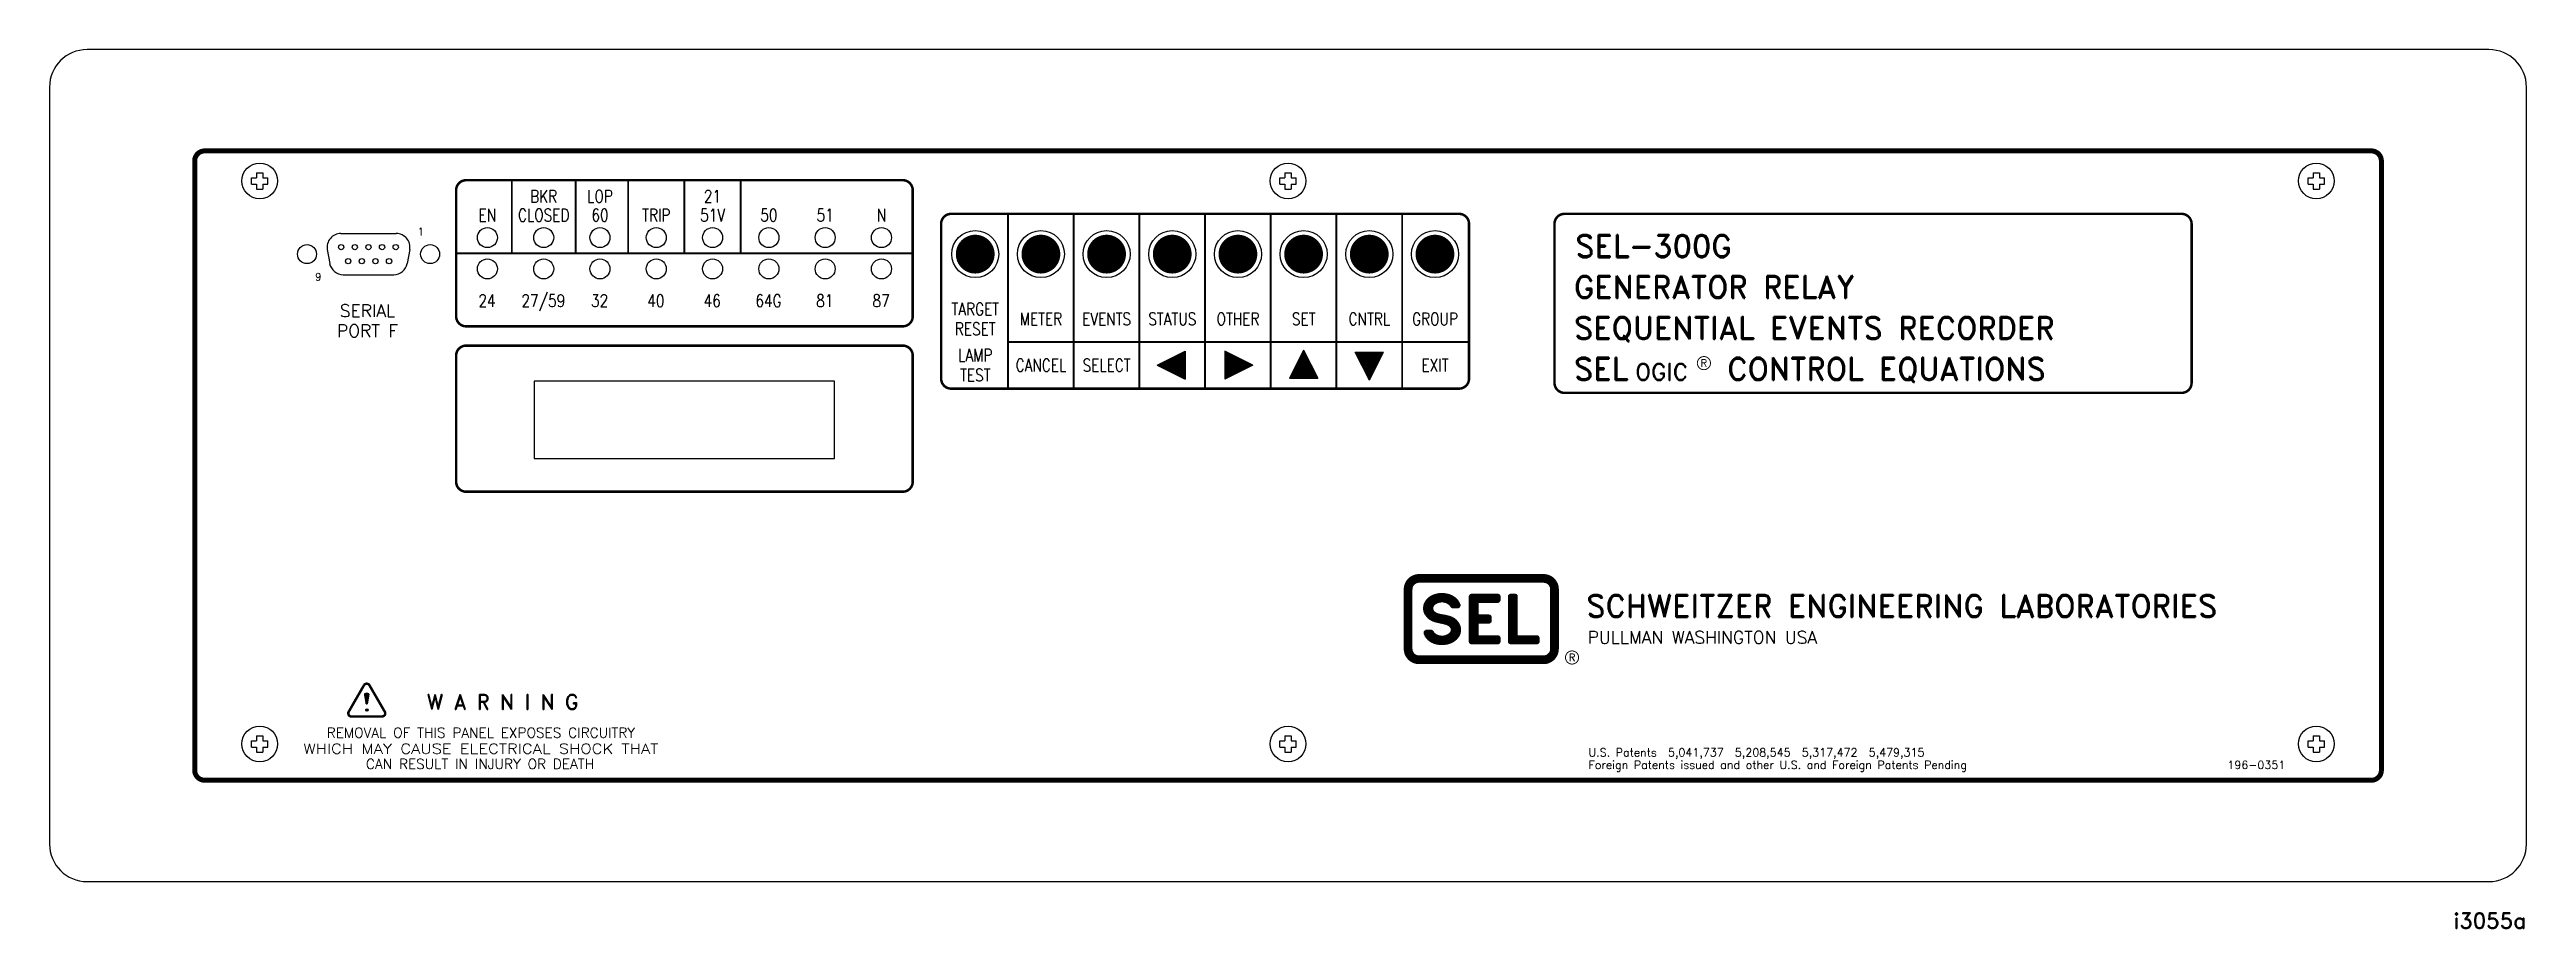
# Model space of a CAD drawing. Extents: x 1.8 to 21.6, y 5.1 to 12.1.
import ezdxf
from ezdxf.enums import TextEntityAlignment as Align

# ---------------------------------------------------------------- set-up
doc = ezdxf.new("R2010")
doc.units = 0
doc.header["$MEASUREMENT"] = 0
doc.layers.get('0').update_dxf_attribs({"linetype": 'CONTINUOUS'})
doc.layers.add('DWG', color=7, linetype='CONTINUOUS')
doc.styles.add('ROMAND', font='ROMAND', dxfattribs={"width": 0.875})
doc.styles.add('ROMANS', font='ROMANS')

msp = doc.modelspace()

# ---------------------------------------------------------------- texts
at = {"style": 'ROMAND', "width": 0.8}
for s, p in [('BKR', (5.742, 10.902)), ('LOP', (6.192, 10.902)), ('21', (7.091, 10.902)), ('EN', (5.292, 10.752)), ('CLOSED', (5.742, 10.752)), ('60', (6.192, 10.752)), ('TRIP', (6.642, 10.752)), ('51V', (7.092, 10.752)), ('50', (7.542, 10.752)), ('51', (7.992, 10.752)), ('N', (8.442, 10.752)), ('24', (5.289, 10.068)), ('27/59', (5.739, 10.068)), ('32', (6.189, 10.068)), ('40', (6.639, 10.068)), ('46', (7.089, 10.068)), ('64G', (7.539, 10.068)), ('81', (7.989, 10.068)), ('87', (8.439, 10.068)), ('TARGET', (9.192, 10.001)), ('RESET', (9.192, 9.843)), ('METER', (9.717, 9.922)), ('EVENTS', (10.242, 9.922)), ('LAMP', (9.192, 9.632)), ('TEST', (9.192, 9.474)), ('CANCEL', (9.717, 9.552)), ('SELECT', (10.242, 9.552))]:
    msp.add_text(s, height=0.1, dxfattribs=at).set_placement(p, align=Align.CENTER)
at = {"linetype": 'CONTINUOUS'}
for s, height, style, p in [('1', 0.06, 'ROMANS', (4.76, 10.64)), ('9', 0.06, 'ROMANS', (3.94, 10.279)), ('PORT F', 0.1, 'ROMAND', (4.334, 9.827)), ('SERIAL', 0.1, 'ROMAND', (4.333, 9.988)), ('REMOVAL OF THIS PANEL EXPOSES CIRCUITRY', 0.08, 'ROMAND', (5.24, 6.625)), ('CAN RESULT IN INJURY OR DEATH', 0.08, 'ROMAND', (5.233, 6.375))]:
    msp.add_text(s, height=height, dxfattribs=dict(at, style=style)).set_placement(p, align=Align.CENTER)
for s, height, style, p in [('SEL-300G', 0.18, 'ROMAND', (13.988, 10.464)), ('GENERATOR RELAY', 0.18, 'ROMAND', (13.978, 10.137)), ('SEQUENTIAL EVENTS RECORDER', 0.18, 'ROMAND', (13.978, 9.81)), ('SEL', 0.18, 'ROMAND', (13.978, 9.483)), ('OGIC', 0.135, 'ROMAND', (14.467, 9.481)), ('CONTROL EQUATIONS', 0.18, 'ROMAND', (15.204, 9.483)), ('SCHWEITZER ENGINEERING LABORATORIES', 0.18, 'ROMAND', (14.076, 7.588)), ('PULLMAN WASHINGTON USA', 0.1, 'ROMAND', (14.087, 7.377)), ('W A R N I N G', 0.12, 'ROMAND', (4.807, 6.851)), ('196-0351', 0.065, 'ROMANS', (19.201, 6.375))]:
    msp.add_text(s, height=height, dxfattribs=dict(at, style=style)).set_placement(p)
at = {"linetype": 'CONTINUOUS', "style": 'ROMAND', "width": 0.8}
for s, p in [('STATUS', (10.767, 9.922)), ('OTHER', (11.292, 9.922)), ('SET', (11.817, 9.922)), ('CNTRL', (12.342, 9.922)), ('GROUP', (12.867, 9.922)), ('EXIT', (12.867, 9.552))]:
    msp.add_text(s, height=0.1, dxfattribs=at).set_placement(p, align=Align.CENTER)
at = {"style": 'ROMANS'}
for p in [(15.017, 9.619), (13.963, 7.266)]:
    msp.add_text('R', height=0.0575, dxfattribs=at).set_placement(p, align=Align.MIDDLE)
at = {"linetype": 'CONTINUOUS', "style": 'ROMAND', "width": 1.020714}
msp.add_text('WHICH MAY CAUSE ELECTRICAL SHOCK THAT', height=0.08, rotation=360, dxfattribs=at).set_placement((3.821, 6.497), (6.659, 6.497), align=Align.FIT)
at = {"style": 'ROMANS'}
for s, p in [('U.S. Patents  5,041,737  5,208,545  5,317,472  5,479,315', (14.094, 6.475)), ('Foreign Patents issued and other U.S. and Foreign Patents Pending', (14.094, 6.375))]:
    msp.add_text(s, height=0.065, dxfattribs=at).set_placement(p)
at = {"layer": 'DWG', "style": 'ROMAND'}
msp.add_text('i3055a', height=0.125, dxfattribs=at).set_placement((21.592, 5.1), align=Align.RIGHT)

# ---------------------------------------------------------------- linework, layer by layer
for p, q in [((21.292, 12.125), (2.092, 12.125)), ((1.792, 11.825), (1.792, 5.775)), ((21.592, 5.775), (21.592, 11.825)), ((2.092, 5.475), (21.292, 5.475))]:
    msp.add_line(p, q)
at = {"linetype": 'CONTINUOUS'}
for p, q in [((3.407, 11.05), (3.407, 11.1)), ((3.407, 11.1), (3.447, 11.1)), ((3.447, 11.14), (3.447, 11.1)), ((3.447, 11.14), (3.497, 11.14)), ((3.497, 11.14), (3.497, 11.1)), ((3.497, 11.1), (3.537, 11.1)), ((3.537, 11.05), (3.537, 11.1)), ((11.627, 11.05), (11.627, 11.1)), ((11.627, 11.1), (11.667, 11.1)), ((11.667, 11.14), (11.667, 11.1)), ((11.667, 11.14), (11.717, 11.14)), ((11.717, 11.14), (11.717, 11.1)), ((11.717, 11.1), (11.757, 11.1)), ((11.757, 11.05), (11.757, 11.1)), ((19.847, 11.05), (19.847, 11.1)), ((19.847, 11.1), (19.887, 11.1)), ((19.887, 11.14), (19.887, 11.1)), ((19.887, 11.14), (19.937, 11.14)), ((19.937, 11.14), (19.937, 11.1)), ((19.937, 11.1), (19.977, 11.1)), ((19.977, 11.05), (19.977, 11.1)), ((3.407, 11.05), (3.447, 11.05)), ((3.447, 11.05), (3.447, 11.01)), ((3.447, 11.01), (3.497, 11.01)), ((3.497, 11.05), (3.497, 11.01)), ((3.497, 11.05), (3.537, 11.05)), ((11.627, 11.05), (11.667, 11.05)), ((11.667, 11.05), (11.667, 11.01)), ((11.667, 11.01), (11.717, 11.01)), ((11.717, 11.05), (11.717, 11.01)), ((11.717, 11.05), (11.757, 11.05)), ((19.847, 11.05), (19.887, 11.05)), ((19.887, 11.05), (19.887, 11.01)), ((19.887, 11.01), (19.937, 11.01)), ((19.937, 11.05), (19.937, 11.01)), ((19.937, 11.05), (19.977, 11.05)), ((10.646, 9.602), (10.871, 9.715)), ((10.871, 9.715), (10.871, 9.49)), ((11.412, 9.602), (11.187, 9.715)), ((11.187, 9.715), (11.187, 9.49)), ((11.817, 9.723), (11.704, 9.498)), ((11.817, 9.723), (11.929, 9.498)), ((12.342, 9.482), (12.229, 9.707)), ((12.229, 9.707), (12.454, 9.707)), ((12.342, 9.482), (12.454, 9.707)), ((10.646, 9.602), (10.871, 9.49)), ((11.412, 9.602), (11.187, 9.49)), ((11.704, 9.498), (11.929, 9.498)), ((12.8, 7.598), (12.8, 7.723)), ((12.801, 7.596), (12.801, 7.724)), ((12.802, 7.595), (12.802, 7.726)), ((12.803, 7.593), (12.803, 7.727)), ((12.804, 7.592), (12.804, 7.729)), ((12.806, 7.59), (12.806, 7.73)), ((12.807, 7.589), (12.807, 7.731)), ((12.808, 7.588), (12.808, 7.733)), ((12.809, 7.586), (12.809, 7.734)), ((12.81, 7.585), (12.81, 7.735)), ((12.812, 7.584), (12.812, 7.736)), ((12.813, 7.583), (12.813, 7.738)), ((12.814, 7.582), (12.814, 7.739)), ((12.815, 7.58), (12.815, 7.74)), ((12.816, 7.579), (12.816, 7.741)), ((12.818, 7.578), (12.818, 7.742)), ((12.819, 7.577), (12.819, 7.743)), ((12.82, 7.576), (12.82, 7.744)), ((12.821, 7.575), (12.821, 7.745)), ((12.822, 7.574), (12.822, 7.746)), ((12.824, 7.573), (12.824, 7.747)), ((12.825, 7.572), (12.825, 7.748)), ((12.826, 7.571), (12.826, 7.749)), ((12.827, 7.571), (12.827, 7.75)), ((12.828, 7.57), (12.828, 7.751)), ((12.83, 7.569), (12.83, 7.751)), ((12.831, 7.568), (12.831, 7.752)), ((12.832, 7.567), (12.832, 7.753)), ((12.833, 7.567), (12.833, 7.754)), ((12.834, 7.566), (12.834, 7.755)), ((12.836, 7.565), (12.836, 7.755)), ((12.837, 7.564), (12.837, 7.756)), ((12.838, 7.564), (12.838, 7.757)), ((12.839, 7.563), (12.839, 7.758)), ((12.84, 7.562), (12.84, 7.758)), ((12.842, 7.562), (12.842, 7.759)), ((12.843, 7.561), (12.843, 7.76)), ((12.844, 7.56), (12.844, 7.76)), ((12.845, 7.56), (12.845, 7.761)), ((12.846, 7.559), (12.846, 7.762)), ((12.848, 7.559), (12.848, 7.762)), ((12.849, 7.558), (12.849, 7.763)), ((12.85, 7.667), (12.85, 7.763)), ((12.851, 7.671), (12.851, 7.764)), ((12.852, 7.674), (12.852, 7.765)), ((12.854, 7.676), (12.854, 7.765)), ((12.855, 7.678), (12.855, 7.766)), ((12.856, 7.68), (12.856, 7.766)), ((12.857, 7.681), (12.857, 7.767)), ((12.858, 7.683), (12.858, 7.767)), ((12.86, 7.684), (12.86, 7.768)), ((12.861, 7.685), (12.861, 7.768)), ((12.862, 7.687), (12.862, 7.769)), ((12.863, 7.688), (12.863, 7.769)), ((12.865, 7.689), (12.865, 7.77)), ((12.866, 7.69), (12.866, 7.77)), ((12.867, 7.691), (12.867, 7.77)), ((12.868, 7.692), (12.868, 7.771)), ((12.869, 7.693), (12.869, 7.771)), ((12.871, 7.693), (12.871, 7.772)), ((12.872, 7.694), (12.872, 7.772)), ((12.873, 7.695), (12.873, 7.772)), ((12.874, 7.695), (12.874, 7.773)), ((12.875, 7.696), (12.875, 7.773)), ((12.877, 7.697), (12.877, 7.773)), ((12.878, 7.697), (12.878, 7.774)), ((12.879, 7.698), (12.879, 7.774)), ((12.88, 7.698), (12.88, 7.774)), ((12.881, 7.699), (12.881, 7.775)), ((12.883, 7.699), (12.883, 7.775)), ((12.884, 7.7), (12.884, 7.775)), ((12.885, 7.7), (12.885, 7.776)), ((12.886, 7.701), (12.886, 7.776)), ((12.887, 7.701), (12.887, 7.776)), ((12.889, 7.702), (12.889, 7.776)), ((12.89, 7.702), (12.89, 7.777)), ((12.891, 7.702), (12.891, 7.777)), ((12.892, 7.703), (12.892, 7.777)), ((12.893, 7.703), (12.893, 7.777)), ((12.895, 7.703), (12.895, 7.777)), ((12.896, 7.704), (12.896, 7.778)), ((12.897, 7.704), (12.897, 7.778)), ((12.898, 7.704), (12.898, 7.778)), ((12.899, 7.705), (12.899, 7.778)), ((12.901, 7.705), (12.901, 7.778)), ((12.902, 7.705), (12.902, 7.778)), ((12.903, 7.705), (12.903, 7.779)), ((12.904, 7.705), (12.904, 7.779)), ((12.905, 7.706), (12.905, 7.779)), ((12.907, 7.706), (12.907, 7.779)), ((12.908, 7.706), (12.908, 7.779)), ((12.909, 7.706), (12.909, 7.779)), ((12.91, 7.706), (12.91, 7.779)), ((12.911, 7.707), (12.911, 7.779)), ((12.913, 7.707), (12.913, 7.779)), ((12.914, 7.707), (12.914, 7.779)), ((12.915, 7.707), (12.915, 7.779)), ((12.916, 7.707), (12.916, 7.78)), ((12.917, 7.707), (12.917, 7.78)), ((12.919, 7.707), (12.919, 7.78)), ((12.92, 7.707), (12.92, 7.78)), ((12.921, 7.707), (12.921, 7.78)), ((12.922, 7.707), (12.922, 7.78)), ((12.923, 7.707), (12.923, 7.78)), ((12.925, 7.707), (12.925, 7.78)), ((12.926, 7.707), (12.926, 7.78)), ((12.927, 7.707), (12.927, 7.78)), ((12.928, 7.707), (12.928, 7.78)), ((12.93, 7.707), (12.93, 7.78)), ((12.931, 7.707), (12.931, 7.78)), ((12.932, 7.707), (12.932, 7.779)), ((12.933, 7.707), (12.933, 7.779)), ((12.934, 7.707), (12.934, 7.779)), ((12.936, 7.707), (12.936, 7.779)), ((12.937, 7.707), (12.937, 7.779)), ((12.938, 7.706), (12.938, 7.779)), ((12.939, 7.706), (12.939, 7.779)), ((12.94, 7.706), (12.94, 7.779)), ((12.942, 7.706), (12.942, 7.779)), ((12.943, 7.706), (12.943, 7.779)), ((12.944, 7.705), (12.944, 7.778)), ((12.945, 7.705), (12.945, 7.778)), ((12.946, 7.705), (12.946, 7.778)), ((12.948, 7.705), (12.948, 7.778)), ((12.949, 7.705), (12.949, 7.778)), ((12.95, 7.704), (12.95, 7.778)), ((12.951, 7.704), (12.951, 7.778)), ((12.952, 7.704), (12.952, 7.777)), ((12.954, 7.703), (12.954, 7.777)), ((12.955, 7.703), (12.955, 7.777)), ((12.956, 7.703), (12.956, 7.777)), ((12.957, 7.702), (12.957, 7.776)), ((12.958, 7.702), (12.958, 7.776)), ((12.96, 7.702), (12.96, 7.776)), ((12.961, 7.701), (12.961, 7.776)), ((12.962, 7.701), (12.962, 7.775)), ((12.963, 7.7), (12.963, 7.775)), ((12.964, 7.7), (12.964, 7.775)), ((12.966, 7.699), (12.966, 7.775)), ((12.967, 7.699), (12.967, 7.774)), ((12.968, 7.698), (12.968, 7.774)), ((12.969, 7.698), (12.969, 7.774)), ((12.97, 7.697), (12.97, 7.773)), ((12.972, 7.696), (12.972, 7.773)), ((12.973, 7.696), (12.973, 7.773)), ((12.974, 7.695), (12.974, 7.772)), ((12.975, 7.694), (12.975, 7.772)), ((12.976, 7.693), (12.976, 7.772)), ((12.978, 7.692), (12.978, 7.771)), ((12.979, 7.692), (12.979, 7.771)), ((12.98, 7.691), (12.98, 7.77)), ((12.981, 7.69), (12.981, 7.77)), ((12.982, 7.689), (12.982, 7.77)), ((12.984, 7.688), (12.984, 7.769)), ((12.985, 7.687), (12.985, 7.769)), ((12.986, 7.685), (12.986, 7.768)), ((12.987, 7.684), (12.987, 7.768)), ((12.988, 7.683), (12.988, 7.767)), ((12.99, 7.682), (12.99, 7.767)), ((12.991, 7.68), (12.991, 7.766)), ((12.992, 7.678), (12.992, 7.766)), ((12.993, 7.677), (12.993, 7.765)), ((12.994, 7.675), (12.994, 7.765)), ((12.996, 7.673), (12.996, 7.764)), ((12.997, 7.672), (12.997, 7.764)), ((12.998, 7.67), (12.998, 7.763)), ((12.999, 7.668), (12.999, 7.762)), ((13.001, 7.667), (13.001, 7.762)), ((13.002, 7.666), (13.002, 7.761)), ((13.003, 7.665), (13.003, 7.761)), ((13.004, 7.664), (13.004, 7.76)), ((13.005, 7.663), (13.005, 7.759)), ((13.007, 7.662), (13.007, 7.759)), ((13.008, 7.662), (13.008, 7.758)), ((13.009, 7.661), (13.009, 7.757)), ((13.01, 7.661), (13.01, 7.756)), ((13.011, 7.66), (13.011, 7.756)), ((13.013, 7.66), (13.013, 7.755)), ((13.014, 7.66), (13.014, 7.754)), ((13.015, 7.659), (13.015, 7.753)), ((13.016, 7.659), (13.016, 7.753)), ((13.017, 7.659), (13.017, 7.752)), ((13.019, 7.659), (13.019, 7.751)), ((13.02, 7.659), (13.02, 7.75)), ((13.021, 7.659), (13.021, 7.749)), ((13.022, 7.659), (13.022, 7.748)), ((13.023, 7.659), (13.023, 7.747)), ((13.025, 7.659), (13.025, 7.746)), ((13.026, 7.659), (13.026, 7.746)), ((13.027, 7.659), (13.027, 7.745)), ((13.028, 7.659), (13.028, 7.744)), ((13.029, 7.659), (13.029, 7.743)), ((13.031, 7.659), (13.031, 7.742)), ((13.032, 7.659), (13.032, 7.741)), ((13.033, 7.659), (13.033, 7.739)), ((13.034, 7.659), (13.034, 7.738)), ((13.035, 7.659), (13.035, 7.737)), ((13.037, 7.659), (13.037, 7.736)), ((13.038, 7.659), (13.038, 7.735)), ((13.039, 7.659), (13.039, 7.734)), ((13.04, 7.659), (13.04, 7.732)), ((13.041, 7.659), (13.041, 7.731)), ((13.043, 7.659), (13.043, 7.73)), ((13.044, 7.659), (13.044, 7.728)), ((13.045, 7.659), (13.045, 7.727)), ((13.046, 7.659), (13.046, 7.726)), ((13.047, 7.66), (13.047, 7.724)), ((13.049, 7.66), (13.049, 7.723)), ((13.144, 7.391), (13.144, 7.756)), ((13.145, 7.387), (13.145, 7.76)), ((13.146, 7.384), (13.146, 7.762)), ((13.147, 7.382), (13.147, 7.764)), ((13.149, 7.381), (13.149, 7.766)), ((13.15, 7.38), (13.15, 7.767)), ((13.151, 7.378), (13.151, 7.768)), ((13.152, 7.377), (13.152, 7.769)), ((13.153, 7.376), (13.153, 7.77)), ((13.154, 7.376), (13.154, 7.771)), ((13.156, 7.375), (13.156, 7.772)), ((13.157, 7.374), (13.157, 7.772)), ((13.158, 7.374), (13.158, 7.773)), ((13.159, 7.373), (13.159, 7.773)), ((13.16, 7.373), (13.16, 7.774)), ((13.161, 7.373), (13.161, 7.774)), ((13.163, 7.373), (13.163, 7.774)), ((13.164, 7.372), (13.164, 7.774)), ((13.165, 7.372), (13.165, 7.774)), ((13.166, 7.372), (13.166, 7.775)), ((13.167, 7.372), (13.167, 7.775)), ((13.168, 7.372), (13.168, 7.775)), ((13.17, 7.372), (13.17, 7.775)), ((13.171, 7.372), (13.171, 7.775)), ((13.172, 7.372), (13.172, 7.775)), ((13.173, 7.372), (13.173, 7.775)), ((13.174, 7.372), (13.174, 7.775)), ((13.176, 7.372), (13.176, 7.775)), ((13.177, 7.372), (13.177, 7.775)), ((13.178, 7.372), (13.178, 7.775)), ((13.179, 7.372), (13.179, 7.775)), ((13.18, 7.372), (13.18, 7.775)), ((13.181, 7.372), (13.181, 7.775)), ((13.183, 7.372), (13.183, 7.775)), ((13.184, 7.372), (13.184, 7.775)), ((13.185, 7.372), (13.185, 7.775)), ((13.186, 7.372), (13.186, 7.775)), ((13.187, 7.372), (13.187, 7.775)), ((13.188, 7.372), (13.188, 7.775)), ((13.19, 7.372), (13.19, 7.775)), ((13.191, 7.372), (13.191, 7.775)), ((13.192, 7.372), (13.192, 7.775)), ((13.193, 7.372), (13.193, 7.775)), ((13.194, 7.372), (13.194, 7.775)), ((13.195, 7.372), (13.195, 7.775)), ((13.197, 7.372), (13.197, 7.775)), ((13.198, 7.372), (13.198, 7.775)), ((13.199, 7.372), (13.199, 7.775)), ((13.2, 7.372), (13.2, 7.775)), ((13.201, 7.372), (13.201, 7.775)), ((13.202, 7.372), (13.202, 7.775)), ((13.204, 7.372), (13.204, 7.775)), ((13.205, 7.372), (13.205, 7.775)), ((13.206, 7.372), (13.206, 7.775)), ((13.207, 7.372), (13.207, 7.775)), ((13.208, 7.372), (13.208, 7.775)), ((13.21, 7.372), (13.21, 7.775)), ((13.211, 7.372), (13.211, 7.775)), ((13.212, 7.372), (13.212, 7.775)), ((13.213, 7.372), (13.213, 7.775)), ((13.214, 7.704), (13.214, 7.775)), ((13.215, 7.704), (13.215, 7.775)), ((13.217, 7.704), (13.217, 7.775)), ((13.218, 7.704), (13.218, 7.775)), ((13.219, 7.704), (13.219, 7.775)), ((13.22, 7.704), (13.22, 7.775)), ((13.221, 7.704), (13.221, 7.775)), ((13.222, 7.704), (13.222, 7.775)), ((13.224, 7.704), (13.224, 7.775)), ((13.225, 7.704), (13.225, 7.775)), ((13.226, 7.704), (13.226, 7.775)), ((13.227, 7.704), (13.227, 7.775)), ((13.228, 7.704), (13.228, 7.775)), ((13.229, 7.704), (13.229, 7.775)), ((13.231, 7.704), (13.231, 7.775)), ((13.232, 7.704), (13.232, 7.775)), ((13.233, 7.704), (13.233, 7.775)), ((13.234, 7.704), (13.234, 7.775)), ((13.235, 7.704), (13.235, 7.775)), ((13.237, 7.704), (13.237, 7.775)), ((13.238, 7.704), (13.238, 7.775)), ((13.239, 7.704), (13.239, 7.775)), ((13.24, 7.704), (13.24, 7.775)), ((13.241, 7.704), (13.241, 7.775)), ((13.242, 7.704), (13.242, 7.775)), ((13.244, 7.704), (13.244, 7.775)), ((13.245, 7.704), (13.245, 7.775)), ((13.246, 7.704), (13.246, 7.775)), ((13.247, 7.704), (13.247, 7.775)), ((13.248, 7.704), (13.248, 7.775)), ((13.249, 7.704), (13.249, 7.775)), ((13.251, 7.704), (13.251, 7.775)), ((13.252, 7.704), (13.252, 7.775)), ((13.253, 7.704), (13.253, 7.775)), ((13.254, 7.704), (13.254, 7.775)), ((13.255, 7.704), (13.255, 7.775)), ((13.256, 7.704), (13.256, 7.775)), ((13.258, 7.704), (13.258, 7.775)), ((13.259, 7.704), (13.259, 7.775)), ((13.26, 7.704), (13.26, 7.775)), ((13.261, 7.704), (13.261, 7.775)), ((13.262, 7.704), (13.262, 7.775)), ((13.264, 7.704), (13.264, 7.775)), ((13.265, 7.704), (13.265, 7.775)), ((13.266, 7.704), (13.266, 7.775)), ((13.267, 7.704), (13.267, 7.775)), ((13.268, 7.704), (13.268, 7.775)), ((13.269, 7.704), (13.269, 7.775)), ((13.271, 7.704), (13.271, 7.775)), ((13.272, 7.704), (13.272, 7.775)), ((13.273, 7.704), (13.273, 7.775)), ((13.274, 7.704), (13.274, 7.775)), ((13.275, 7.704), (13.275, 7.775)), ((13.276, 7.704), (13.276, 7.775)), ((13.278, 7.704), (13.278, 7.775)), ((13.279, 7.704), (13.279, 7.775)), ((13.28, 7.704), (13.28, 7.775)), ((13.281, 7.704), (13.281, 7.775)), ((13.282, 7.704), (13.282, 7.775)), ((13.283, 7.704), (13.283, 7.775)), ((13.285, 7.704), (13.285, 7.775)), ((13.286, 7.704), (13.286, 7.775)), ((13.287, 7.704), (13.287, 7.775)), ((13.288, 7.704), (13.288, 7.775)), ((13.289, 7.704), (13.289, 7.775)), ((13.291, 7.704), (13.291, 7.775)), ((13.292, 7.704), (13.292, 7.775)), ((13.293, 7.704), (13.293, 7.775)), ((13.294, 7.704), (13.294, 7.775)), ((13.295, 7.704), (13.295, 7.775)), ((13.296, 7.704), (13.296, 7.775)), ((13.298, 7.704), (13.298, 7.775)), ((13.299, 7.704), (13.299, 7.775)), ((13.3, 7.704), (13.3, 7.775)), ((13.301, 7.704), (13.301, 7.775)), ((13.302, 7.704), (13.302, 7.775)), ((13.303, 7.704), (13.303, 7.775)), ((13.305, 7.704), (13.305, 7.775)), ((13.306, 7.704), (13.306, 7.775)), ((13.307, 7.704), (13.307, 7.775)), ((13.308, 7.704), (13.308, 7.775)), ((13.309, 7.704), (13.309, 7.775)), ((13.31, 7.704), (13.31, 7.775)), ((13.312, 7.704), (13.312, 7.775)), ((13.313, 7.704), (13.313, 7.775)), ((13.314, 7.704), (13.314, 7.775)), ((13.315, 7.704), (13.315, 7.775)), ((13.316, 7.704), (13.316, 7.775)), ((13.317, 7.704), (13.317, 7.775)), ((13.319, 7.704), (13.319, 7.775)), ((13.32, 7.704), (13.32, 7.775)), ((13.321, 7.704), (13.321, 7.775)), ((13.322, 7.704), (13.322, 7.775)), ((13.323, 7.704), (13.323, 7.775)), ((13.325, 7.704), (13.325, 7.775)), ((13.326, 7.704), (13.326, 7.775)), ((13.327, 7.704), (13.327, 7.775)), ((13.328, 7.704), (13.328, 7.775)), ((13.329, 7.704), (13.329, 7.775)), ((13.33, 7.704), (13.33, 7.775)), ((13.332, 7.704), (13.332, 7.775)), ((13.333, 7.704), (13.333, 7.775)), ((13.334, 7.704), (13.334, 7.775)), ((13.335, 7.704), (13.335, 7.775)), ((13.336, 7.704), (13.336, 7.775)), ((13.337, 7.704), (13.337, 7.775)), ((13.339, 7.704), (13.339, 7.775)), ((13.34, 7.704), (13.34, 7.775)), ((13.341, 7.704), (13.341, 7.775)), ((13.342, 7.704), (13.342, 7.775)), ((13.343, 7.704), (13.343, 7.775)), ((13.344, 7.704), (13.344, 7.775)), ((13.346, 7.704), (13.346, 7.775)), ((13.347, 7.704), (13.347, 7.775)), ((13.348, 7.704), (13.348, 7.775)), ((13.349, 7.704), (13.349, 7.775)), ((13.35, 7.704), (13.35, 7.775)), ((13.352, 7.704), (13.352, 7.775)), ((13.353, 7.704), (13.353, 7.775)), ((13.354, 7.704), (13.354, 7.775)), ((13.355, 7.704), (13.355, 7.775)), ((13.356, 7.704), (13.356, 7.775)), ((13.357, 7.704), (13.357, 7.775)), ((13.359, 7.704), (13.359, 7.775)), ((13.36, 7.704), (13.36, 7.775)), ((13.361, 7.704), (13.361, 7.775)), ((13.362, 7.704), (13.362, 7.775)), ((13.363, 7.704), (13.363, 7.775)), ((13.364, 7.704), (13.364, 7.775)), ((13.366, 7.704), (13.366, 7.774)), ((13.367, 7.704), (13.367, 7.774)), ((13.368, 7.704), (13.368, 7.774)), ((13.369, 7.705), (13.369, 7.774)), ((13.37, 7.705), (13.37, 7.774)), ((13.371, 7.705), (13.371, 7.773)), ((13.373, 7.706), (13.373, 7.773)), ((13.374, 7.706), (13.374, 7.772)), ((13.375, 7.707), (13.375, 7.772)), ((13.376, 7.707), (13.376, 7.771)), ((13.377, 7.708), (13.377, 7.77)), ((13.379, 7.709), (13.379, 7.77)), ((13.38, 7.71), (13.38, 7.769)), ((13.381, 7.711), (13.381, 7.767)), ((13.382, 7.713), (13.382, 7.766)), ((13.383, 7.714), (13.383, 7.765)), ((13.384, 7.716), (13.384, 7.763)), ((13.386, 7.718), (13.386, 7.76)), ((13.387, 7.722), (13.387, 7.757)), ((13.456, 7.391), (13.456, 7.755)), ((13.457, 7.387), (13.457, 7.759)), ((13.458, 7.385), (13.458, 7.762)), ((13.459, 7.383), (13.459, 7.764)), ((13.461, 7.381), (13.461, 7.766)), ((13.462, 7.38), (13.462, 7.767)), ((13.463, 7.379), (13.463, 7.768)), ((13.464, 7.378), (13.464, 7.769)), ((13.465, 7.377), (13.465, 7.77)), ((13.467, 7.376), (13.467, 7.771)), ((13.468, 7.375), (13.468, 7.772)), ((13.469, 7.375), (13.469, 7.772)), ((13.47, 7.374), (13.47, 7.773)), ((13.471, 7.374), (13.471, 7.773)), ((13.472, 7.373), (13.472, 7.774)), ((13.474, 7.373), (13.474, 7.774)), ((13.475, 7.373), (13.475, 7.774)), ((13.476, 7.372), (13.476, 7.774)), ((13.477, 7.372), (13.477, 7.774)), ((13.478, 7.372), (13.478, 7.775)), ((13.479, 7.372), (13.479, 7.775)), ((13.481, 7.372), (13.481, 7.775)), ((13.482, 7.372), (13.482, 7.775)), ((13.483, 7.372), (13.483, 7.775)), ((13.484, 7.372), (13.484, 7.775)), ((13.485, 7.372), (13.485, 7.775)), ((13.486, 7.372), (13.486, 7.775)), ((13.488, 7.372), (13.488, 7.775)), ((13.489, 7.372), (13.489, 7.775)), ((13.49, 7.372), (13.49, 7.775)), ((13.491, 7.372), (13.491, 7.775)), ((13.492, 7.372), (13.492, 7.775)), ((13.494, 7.372), (13.494, 7.775)), ((13.495, 7.372), (13.495, 7.775)), ((13.496, 7.372), (13.496, 7.775)), ((13.497, 7.372), (13.497, 7.775)), ((13.498, 7.372), (13.498, 7.775)), ((13.499, 7.372), (13.499, 7.775)), ((13.501, 7.372), (13.501, 7.775)), ((13.502, 7.372), (13.502, 7.775)), ((13.503, 7.372), (13.503, 7.775)), ((13.504, 7.372), (13.504, 7.774)), ((13.505, 7.372), (13.505, 7.774)), ((13.506, 7.372), (13.506, 7.774)), ((13.508, 7.372), (13.508, 7.774)), ((13.509, 7.372), (13.509, 7.774)), ((13.51, 7.372), (13.51, 7.773)), ((13.511, 7.372), (13.511, 7.773)), ((13.512, 7.372), (13.512, 7.772)), ((13.513, 7.372), (13.513, 7.772)), ((13.515, 7.372), (13.515, 7.771)), ((13.516, 7.372), (13.516, 7.77)), ((13.517, 7.372), (13.517, 7.77)), ((13.518, 7.372), (13.518, 7.769)), ((13.519, 7.372), (13.519, 7.767)), ((13.521, 7.372), (13.521, 7.766)), ((13.522, 7.372), (13.522, 7.765)), ((13.523, 7.372), (13.523, 7.763)), ((13.524, 7.372), (13.524, 7.76)), ((13.525, 7.372), (13.525, 7.757)), ((12.778, 7.647), (12.778, 7.672)), ((12.779, 7.64), (12.779, 7.679)), ((12.78, 7.635), (12.78, 7.684)), ((12.781, 7.631), (12.781, 7.688)), ((12.783, 7.628), (12.783, 7.692)), ((12.784, 7.625), (12.784, 7.695)), ((12.785, 7.622), (12.785, 7.698)), ((12.786, 7.619), (12.786, 7.701)), ((12.787, 7.617), (12.787, 7.703)), ((12.789, 7.614), (12.789, 7.706)), ((12.79, 7.612), (12.79, 7.708)), ((12.791, 7.61), (12.791, 7.71)), ((12.792, 7.608), (12.792, 7.712)), ((12.794, 7.606), (12.794, 7.714)), ((12.795, 7.604), (12.795, 7.716)), ((12.796, 7.602), (12.796, 7.718)), ((12.797, 7.601), (12.797, 7.719)), ((12.798, 7.599), (12.798, 7.721)), ((12.85, 7.557), (12.85, 7.651)), ((12.851, 7.557), (12.851, 7.647)), ((12.852, 7.556), (12.852, 7.645)), ((12.854, 7.556), (12.854, 7.643)), ((12.855, 7.555), (12.855, 7.641)), ((12.856, 7.555), (12.856, 7.639)), ((12.857, 7.554), (12.857, 7.637)), ((12.858, 7.554), (12.858, 7.636)), ((12.86, 7.554), (12.86, 7.635)), ((12.861, 7.553), (12.861, 7.633)), ((12.862, 7.553), (12.862, 7.632)), ((12.863, 7.552), (12.863, 7.631)), ((12.865, 7.552), (12.865, 7.63)), ((12.866, 7.551), (12.866, 7.629)), ((12.867, 7.551), (12.867, 7.628)), ((12.868, 7.551), (12.868, 7.627)), ((12.869, 7.55), (12.869, 7.626)), ((12.871, 7.55), (12.871, 7.625)), ((12.872, 7.549), (12.872, 7.625)), ((12.873, 7.549), (12.873, 7.624)), ((12.874, 7.549), (12.874, 7.623)), ((12.875, 7.548), (12.875, 7.623)), ((12.877, 7.548), (12.877, 7.622)), ((12.878, 7.548), (12.878, 7.622)), ((12.879, 7.547), (12.879, 7.621)), ((12.88, 7.547), (12.88, 7.621)), ((12.881, 7.547), (12.881, 7.62)), ((12.883, 7.546), (12.883, 7.62)), ((12.884, 7.546), (12.884, 7.619)), ((12.885, 7.546), (12.885, 7.619)), ((12.886, 7.545), (12.886, 7.618)), ((12.887, 7.545), (12.887, 7.618)), ((12.889, 7.545), (12.889, 7.618)), ((12.89, 7.545), (12.89, 7.617)), ((12.891, 7.544), (12.891, 7.617)), ((12.892, 7.544), (12.892, 7.617)), ((12.893, 7.544), (12.893, 7.616)), ((12.895, 7.543), (12.895, 7.616)), ((12.896, 7.543), (12.896, 7.616)), ((12.897, 7.543), (12.897, 7.615)), ((12.898, 7.543), (12.898, 7.615)), ((12.899, 7.542), (12.899, 7.615)), ((12.901, 7.542), (12.901, 7.614)), ((12.902, 7.542), (12.902, 7.614)), ((12.903, 7.542), (12.903, 7.614)), ((12.904, 7.541), (12.904, 7.614)), ((12.905, 7.541), (12.905, 7.613)), ((12.907, 7.541), (12.907, 7.613)), ((12.908, 7.541), (12.908, 7.613)), ((12.909, 7.54), (12.909, 7.613)), ((12.91, 7.54), (12.91, 7.612)), ((12.911, 7.54), (12.911, 7.612)), ((12.913, 7.539), (12.913, 7.612)), ((12.914, 7.539), (12.914, 7.612)), ((12.915, 7.539), (12.915, 7.612)), ((12.916, 7.539), (12.916, 7.611)), ((12.917, 7.538), (12.917, 7.611)), ((12.919, 7.538), (12.919, 7.611)), ((12.92, 7.538), (12.92, 7.611)), ((12.921, 7.538), (12.921, 7.61)), ((12.922, 7.537), (12.922, 7.61)), ((12.923, 7.537), (12.923, 7.61)), ((12.925, 7.537), (12.925, 7.61)), ((12.926, 7.537), (12.926, 7.61)), ((12.927, 7.536), (12.927, 7.609)), ((12.928, 7.536), (12.928, 7.609)), ((12.93, 7.536), (12.93, 7.609)), ((12.931, 7.536), (12.931, 7.609)), ((12.932, 7.535), (12.932, 7.609)), ((12.933, 7.535), (12.933, 7.608)), ((12.934, 7.535), (12.934, 7.608)), ((12.936, 7.535), (12.936, 7.608)), ((12.937, 7.534), (12.937, 7.608)), ((12.938, 7.534), (12.938, 7.607)), ((12.939, 7.534), (12.939, 7.607)), ((12.94, 7.533), (12.94, 7.607)), ((12.942, 7.533), (12.942, 7.607)), ((12.943, 7.533), (12.943, 7.607)), ((12.944, 7.533), (12.944, 7.606)), ((12.945, 7.532), (12.945, 7.606)), ((12.946, 7.532), (12.946, 7.606)), ((12.948, 7.532), (12.948, 7.606)), ((12.949, 7.531), (12.949, 7.605)), ((12.95, 7.531), (12.95, 7.605)), ((12.951, 7.531), (12.951, 7.605)), ((12.952, 7.53), (12.952, 7.605)), ((12.954, 7.53), (12.954, 7.605)), ((12.955, 7.53), (12.955, 7.604)), ((12.956, 7.529), (12.956, 7.604)), ((12.957, 7.529), (12.957, 7.604)), ((12.958, 7.529), (12.958, 7.604)), ((12.96, 7.528), (12.96, 7.603)), ((12.961, 7.528), (12.961, 7.603)), ((12.962, 7.527), (12.962, 7.603)), ((12.963, 7.527), (12.963, 7.602)), ((12.964, 7.527), (12.964, 7.602)), ((12.966, 7.526), (12.966, 7.602)), ((12.967, 7.526), (12.967, 7.602)), ((12.968, 7.525), (12.968, 7.601)), ((12.969, 7.525), (12.969, 7.601)), ((12.97, 7.524), (12.97, 7.601)), ((12.972, 7.523), (12.972, 7.6)), ((12.973, 7.523), (12.973, 7.6)), ((12.974, 7.522), (12.974, 7.6)), ((12.975, 7.522), (12.975, 7.599)), ((12.976, 7.521), (12.976, 7.599)), ((12.978, 7.52), (12.978, 7.599)), ((12.979, 7.519), (12.979, 7.598)), ((12.98, 7.519), (12.98, 7.598)), ((12.981, 7.518), (12.981, 7.598)), ((12.982, 7.517), (12.982, 7.597)), ((12.984, 7.516), (12.984, 7.597)), ((12.985, 7.515), (12.985, 7.596)), ((12.986, 7.514), (12.986, 7.596)), ((12.987, 7.513), (12.987, 7.596)), ((12.988, 7.512), (12.988, 7.595)), ((12.99, 7.51), (12.99, 7.595)), ((12.991, 7.509), (12.991, 7.594)), ((12.992, 7.508), (12.992, 7.594)), ((12.993, 7.506), (12.993, 7.593)), ((12.994, 7.504), (12.994, 7.593)), ((12.996, 7.502), (12.996, 7.592)), ((12.997, 7.5), (12.997, 7.592)), ((12.998, 7.497), (12.998, 7.591)), ((12.999, 7.491), (12.999, 7.591)), ((13.001, 7.384), (13.001, 7.59)), ((13.002, 7.385), (13.002, 7.59)), ((13.003, 7.386), (13.003, 7.589)), ((13.004, 7.386), (13.004, 7.588)), ((13.005, 7.387), (13.005, 7.588)), ((13.007, 7.388), (13.007, 7.587)), ((13.008, 7.388), (13.008, 7.587)), ((13.009, 7.389), (13.009, 7.586)), ((13.01, 7.39), (13.01, 7.585)), ((13.011, 7.39), (13.011, 7.585)), ((13.013, 7.391), (13.013, 7.584)), ((13.014, 7.392), (13.014, 7.583)), ((13.015, 7.393), (13.015, 7.582)), ((13.016, 7.393), (13.016, 7.582)), ((13.017, 7.394), (13.017, 7.581)), ((13.019, 7.395), (13.019, 7.58)), ((13.02, 7.396), (13.02, 7.579)), ((13.021, 7.397), (13.021, 7.578)), ((13.022, 7.398), (13.022, 7.577)), ((13.023, 7.398), (13.023, 7.577)), ((13.025, 7.399), (13.025, 7.576)), ((13.026, 7.4), (13.026, 7.575)), ((13.027, 7.401), (13.027, 7.574)), ((13.028, 7.402), (13.028, 7.573)), ((13.029, 7.403), (13.029, 7.572)), ((13.031, 7.404), (13.031, 7.571)), ((13.032, 7.405), (13.032, 7.57)), ((13.033, 7.406), (13.033, 7.569)), ((13.034, 7.407), (13.034, 7.568)), ((13.035, 7.408), (13.035, 7.567)), ((13.037, 7.41), (13.037, 7.565)), ((13.038, 7.411), (13.038, 7.564)), ((13.039, 7.412), (13.039, 7.563)), ((13.04, 7.413), (13.04, 7.562)), ((13.041, 7.415), (13.041, 7.56)), ((13.043, 7.416), (13.043, 7.559)), ((13.044, 7.417), (13.044, 7.558)), ((13.045, 7.418), (13.045, 7.557)), ((13.046, 7.42), (13.046, 7.555)), ((13.047, 7.421), (13.047, 7.554)), ((13.049, 7.423), (13.049, 7.552)), ((13.05, 7.66), (13.05, 7.721)), ((13.05, 7.424), (13.05, 7.551)), ((13.051, 7.661), (13.051, 7.719)), ((13.051, 7.426), (13.051, 7.549)), ((13.052, 7.661), (13.052, 7.718)), ((13.052, 7.428), (13.052, 7.547)), ((13.053, 7.661), (13.053, 7.716)), ((13.053, 7.429), (13.053, 7.546)), ((13.055, 7.662), (13.055, 7.714)), ((13.055, 7.431), (13.055, 7.544)), ((13.056, 7.663), (13.056, 7.712)), ((13.056, 7.433), (13.056, 7.542)), ((13.057, 7.664), (13.057, 7.71)), ((13.057, 7.435), (13.057, 7.54)), ((13.058, 7.664), (13.058, 7.708)), ((13.058, 7.437), (13.058, 7.538)), ((13.059, 7.665), (13.059, 7.706)), ((13.059, 7.439), (13.059, 7.536)), ((13.061, 7.667), (13.061, 7.703)), ((13.061, 7.441), (13.061, 7.533)), ((13.062, 7.668), (13.062, 7.701)), ((13.062, 7.443), (13.062, 7.531)), ((13.063, 7.67), (13.063, 7.698)), ((13.063, 7.446), (13.063, 7.529)), ((13.064, 7.672), (13.064, 7.695)), ((13.064, 7.449), (13.064, 7.526)), ((13.066, 7.674), (13.066, 7.693)), ((13.067, 7.678), (13.067, 7.689)), ((13.214, 7.538), (13.214, 7.609)), ((13.215, 7.538), (13.215, 7.609)), ((13.217, 7.538), (13.217, 7.609)), ((13.218, 7.538), (13.218, 7.609)), ((13.219, 7.538), (13.219, 7.609)), ((13.22, 7.538), (13.22, 7.609)), ((13.221, 7.538), (13.221, 7.609)), ((13.222, 7.538), (13.222, 7.609)), ((13.224, 7.538), (13.224, 7.609)), ((13.225, 7.538), (13.225, 7.609)), ((13.226, 7.538), (13.226, 7.609)), ((13.227, 7.538), (13.227, 7.609)), ((13.228, 7.538), (13.228, 7.609)), ((13.229, 7.538), (13.229, 7.609)), ((13.231, 7.538), (13.231, 7.609)), ((13.232, 7.538), (13.232, 7.609)), ((13.233, 7.538), (13.233, 7.609)), ((13.234, 7.538), (13.234, 7.609)), ((13.235, 7.538), (13.235, 7.609)), ((13.237, 7.538), (13.237, 7.609)), ((13.238, 7.538), (13.238, 7.609)), ((13.239, 7.538), (13.239, 7.609)), ((13.24, 7.538), (13.24, 7.609)), ((13.241, 7.538), (13.241, 7.609)), ((13.242, 7.538), (13.242, 7.609)), ((13.244, 7.538), (13.244, 7.609)), ((13.245, 7.538), (13.245, 7.609)), ((13.246, 7.538), (13.246, 7.609)), ((13.247, 7.538), (13.247, 7.609)), ((13.248, 7.538), (13.248, 7.609)), ((13.249, 7.538), (13.249, 7.609)), ((13.251, 7.538), (13.251, 7.609)), ((13.252, 7.538), (13.252, 7.609)), ((13.253, 7.538), (13.253, 7.609)), ((13.254, 7.538), (13.254, 7.609)), ((13.255, 7.538), (13.255, 7.609)), ((13.256, 7.538), (13.256, 7.609)), ((13.258, 7.538), (13.258, 7.609)), ((13.259, 7.538), (13.259, 7.609)), ((13.26, 7.538), (13.26, 7.609)), ((13.261, 7.538), (13.261, 7.609)), ((13.262, 7.538), (13.262, 7.609)), ((13.264, 7.538), (13.264, 7.609)), ((13.265, 7.538), (13.265, 7.609)), ((13.266, 7.538), (13.266, 7.609)), ((13.267, 7.538), (13.267, 7.609)), ((13.268, 7.538), (13.268, 7.609)), ((13.269, 7.538), (13.269, 7.609)), ((13.271, 7.538), (13.271, 7.609)), ((13.272, 7.538), (13.272, 7.609)), ((13.273, 7.538), (13.273, 7.609)), ((13.274, 7.538), (13.274, 7.609)), ((13.275, 7.538), (13.275, 7.609)), ((13.276, 7.538), (13.276, 7.609)), ((13.278, 7.538), (13.278, 7.609)), ((13.279, 7.538), (13.279, 7.609)), ((13.28, 7.538), (13.28, 7.609)), ((13.281, 7.538), (13.281, 7.609)), ((13.282, 7.538), (13.282, 7.609)), ((13.283, 7.538), (13.283, 7.609)), ((13.285, 7.538), (13.285, 7.609)), ((13.286, 7.538), (13.286, 7.609)), ((13.287, 7.538), (13.287, 7.609)), ((13.288, 7.538), (13.288, 7.609)), ((13.289, 7.538), (13.289, 7.609)), ((13.291, 7.538), (13.291, 7.609)), ((13.292, 7.538), (13.292, 7.609)), ((13.293, 7.538), (13.293, 7.609)), ((13.294, 7.538), (13.294, 7.609)), ((13.295, 7.538), (13.295, 7.609)), ((13.296, 7.538), (13.296, 7.608)), ((13.298, 7.538), (13.298, 7.608)), ((13.299, 7.539), (13.299, 7.608)), ((13.3, 7.539), (13.3, 7.608)), ((13.301, 7.539), (13.301, 7.607)), ((13.302, 7.54), (13.302, 7.607)), ((13.303, 7.54), (13.303, 7.606)), ((13.305, 7.541), (13.305, 7.606)), ((13.306, 7.542), (13.306, 7.605)), ((13.307, 7.542), (13.307, 7.604)), ((13.308, 7.543), (13.308, 7.604)), ((13.309, 7.544), (13.309, 7.603)), ((13.31, 7.545), (13.31, 7.601)), ((13.312, 7.547), (13.312, 7.6)), ((13.313, 7.548), (13.313, 7.599)), ((13.314, 7.55), (13.314, 7.597)), ((13.315, 7.552), (13.315, 7.594)), ((13.316, 7.556), (13.316, 7.591)), ((12.783, 7.455), (12.783, 7.47)), ((12.784, 7.452), (12.784, 7.473)), ((12.785, 7.449), (12.785, 7.475)), ((12.786, 7.447), (12.786, 7.477)), ((12.787, 7.444), (12.787, 7.478)), ((12.789, 7.442), (12.789, 7.479)), ((12.79, 7.439), (12.79, 7.481)), ((12.791, 7.437), (12.791, 7.482)), ((12.792, 7.435), (12.792, 7.482)), ((12.794, 7.433), (12.794, 7.483)), ((12.795, 7.431), (12.795, 7.484)), ((12.796, 7.429), (12.796, 7.484)), ((12.797, 7.427), (12.797, 7.485)), ((12.798, 7.426), (12.798, 7.485)), ((12.8, 7.424), (12.8, 7.486)), ((12.801, 7.422), (12.801, 7.486)), ((12.802, 7.421), (12.802, 7.486)), ((12.803, 7.419), (12.803, 7.486)), ((12.804, 7.418), (12.804, 7.486)), ((12.806, 7.416), (12.806, 7.486)), ((12.807, 7.415), (12.807, 7.486)), ((12.808, 7.414), (12.808, 7.486)), ((12.809, 7.412), (12.809, 7.486)), ((12.81, 7.411), (12.81, 7.486)), ((12.812, 7.41), (12.812, 7.486)), ((12.813, 7.409), (12.813, 7.486)), ((12.814, 7.408), (12.814, 7.486)), ((12.815, 7.406), (12.815, 7.486)), ((12.816, 7.405), (12.816, 7.486)), ((12.818, 7.404), (12.818, 7.486)), ((12.819, 7.403), (12.819, 7.486)), ((12.82, 7.402), (12.82, 7.486)), ((12.821, 7.401), (12.821, 7.486)), ((12.822, 7.4), (12.822, 7.486)), ((12.824, 7.399), (12.824, 7.486)), ((12.825, 7.398), (12.825, 7.486)), ((12.826, 7.397), (12.826, 7.486)), ((12.827, 7.397), (12.827, 7.486)), ((12.828, 7.396), (12.828, 7.486)), ((12.83, 7.395), (12.83, 7.486)), ((12.831, 7.394), (12.831, 7.486)), ((12.832, 7.393), (12.832, 7.486)), ((12.833, 7.392), (12.833, 7.486)), ((12.834, 7.392), (12.834, 7.486)), ((12.836, 7.391), (12.836, 7.486)), ((12.837, 7.39), (12.837, 7.486)), ((12.838, 7.389), (12.838, 7.485)), ((12.839, 7.389), (12.839, 7.485)), ((12.84, 7.388), (12.84, 7.485)), ((12.842, 7.387), (12.842, 7.484)), ((12.843, 7.387), (12.843, 7.483)), ((12.844, 7.386), (12.844, 7.483)), ((12.845, 7.385), (12.845, 7.482)), ((12.846, 7.385), (12.846, 7.481)), ((12.848, 7.384), (12.848, 7.48)), ((12.849, 7.383), (12.849, 7.479)), ((12.85, 7.383), (12.85, 7.477)), ((12.851, 7.382), (12.851, 7.476)), ((12.852, 7.382), (12.852, 7.474)), ((12.854, 7.381), (12.854, 7.472)), ((12.855, 7.381), (12.855, 7.47)), ((12.856, 7.38), (12.856, 7.468)), ((12.857, 7.38), (12.857, 7.466)), ((12.858, 7.379), (12.858, 7.465)), ((12.86, 7.379), (12.86, 7.464)), ((12.861, 7.378), (12.861, 7.462)), ((12.862, 7.378), (12.862, 7.461)), ((12.863, 7.377), (12.863, 7.46)), ((12.865, 7.377), (12.865, 7.459)), ((12.866, 7.376), (12.866, 7.458)), ((12.867, 7.376), (12.867, 7.457)), ((12.868, 7.376), (12.868, 7.456)), ((12.869, 7.375), (12.869, 7.455)), ((12.871, 7.375), (12.871, 7.455)), ((12.872, 7.375), (12.872, 7.454)), ((12.873, 7.374), (12.873, 7.453)), ((12.874, 7.374), (12.874, 7.452)), ((12.875, 7.374), (12.875, 7.451)), ((12.877, 7.373), (12.877, 7.451)), ((12.878, 7.373), (12.878, 7.45)), ((12.879, 7.373), (12.879, 7.449)), ((12.88, 7.372), (12.88, 7.449)), ((12.881, 7.372), (12.881, 7.448)), ((12.883, 7.372), (12.883, 7.448)), ((12.884, 7.371), (12.884, 7.447)), ((12.885, 7.371), (12.885, 7.447)), ((12.886, 7.371), (12.886, 7.446)), ((12.887, 7.371), (12.887, 7.446)), ((12.889, 7.37), (12.889, 7.445)), ((12.89, 7.37), (12.89, 7.445)), ((12.891, 7.37), (12.891, 7.445)), ((12.892, 7.37), (12.892, 7.444)), ((12.893, 7.37), (12.893, 7.444)), ((12.895, 7.369), (12.895, 7.443)), ((12.896, 7.369), (12.896, 7.443)), ((12.897, 7.369), (12.897, 7.443)), ((12.898, 7.369), (12.898, 7.442)), ((12.899, 7.369), (12.899, 7.442)), ((12.901, 7.368), (12.901, 7.442)), ((12.902, 7.368), (12.902, 7.442)), ((12.903, 7.368), (12.903, 7.441)), ((12.904, 7.368), (12.904, 7.441)), ((12.905, 7.368), (12.905, 7.441)), ((12.907, 7.368), (12.907, 7.441)), ((12.908, 7.368), (12.908, 7.441)), ((12.909, 7.368), (12.909, 7.44)), ((12.91, 7.368), (12.91, 7.44)), ((12.911, 7.367), (12.911, 7.44)), ((12.913, 7.367), (12.913, 7.44)), ((12.914, 7.367), (12.914, 7.44)), ((12.915, 7.367), (12.915, 7.44)), ((12.916, 7.367), (12.916, 7.44)), ((12.917, 7.367), (12.917, 7.439)), ((12.919, 7.367), (12.919, 7.439)), ((12.92, 7.367), (12.92, 7.439)), ((12.921, 7.367), (12.921, 7.439)), ((12.922, 7.367), (12.922, 7.439)), ((12.923, 7.367), (12.923, 7.439)), ((12.925, 7.367), (12.925, 7.439)), ((12.926, 7.367), (12.926, 7.439)), ((12.927, 7.367), (12.927, 7.439)), ((12.928, 7.367), (12.928, 7.439)), ((12.93, 7.367), (12.93, 7.439)), ((12.931, 7.367), (12.931, 7.439)), ((12.932, 7.367), (12.932, 7.439)), ((12.933, 7.367), (12.933, 7.44)), ((12.934, 7.367), (12.934, 7.44)), ((12.936, 7.367), (12.936, 7.44)), ((12.937, 7.367), (12.937, 7.44)), ((12.938, 7.368), (12.938, 7.44)), ((12.939, 7.368), (12.939, 7.44)), ((12.94, 7.368), (12.94, 7.44)), ((12.942, 7.368), (12.942, 7.441)), ((12.943, 7.368), (12.943, 7.441)), ((12.944, 7.368), (12.944, 7.441)), ((12.945, 7.368), (12.945, 7.441)), ((12.946, 7.368), (12.946, 7.441)), ((12.948, 7.369), (12.948, 7.442)), ((12.949, 7.369), (12.949, 7.442)), ((12.95, 7.369), (12.95, 7.442)), ((12.951, 7.369), (12.951, 7.443)), ((12.952, 7.369), (12.952, 7.443)), ((12.954, 7.369), (12.954, 7.443)), ((12.955, 7.37), (12.955, 7.444)), ((12.956, 7.37), (12.956, 7.444)), ((12.957, 7.37), (12.957, 7.444)), ((12.958, 7.37), (12.958, 7.445)), ((12.96, 7.371), (12.96, 7.445)), ((12.961, 7.371), (12.961, 7.446)), ((12.962, 7.371), (12.962, 7.446)), ((12.963, 7.371), (12.963, 7.447)), ((12.964, 7.372), (12.964, 7.447)), ((12.966, 7.372), (12.966, 7.448)), ((12.967, 7.372), (12.967, 7.448)), ((12.968, 7.372), (12.968, 7.449)), ((12.969, 7.373), (12.969, 7.449)), ((12.97, 7.373), (12.97, 7.45)), ((12.972, 7.373), (12.972, 7.45)), ((12.973, 7.374), (12.973, 7.451)), ((12.974, 7.374), (12.974, 7.452)), ((12.975, 7.374), (12.975, 7.452)), ((12.976, 7.375), (12.976, 7.453)), ((12.978, 7.375), (12.978, 7.454)), ((12.979, 7.376), (12.979, 7.455)), ((12.98, 7.376), (12.98, 7.455)), ((12.981, 7.376), (12.981, 7.456)), ((12.982, 7.377), (12.982, 7.457)), ((12.984, 7.377), (12.984, 7.458)), ((12.985, 7.378), (12.985, 7.459)), ((12.986, 7.378), (12.986, 7.46)), ((12.987, 7.379), (12.987, 7.461)), ((12.988, 7.379), (12.988, 7.463)), ((12.99, 7.38), (12.99, 7.464)), ((12.991, 7.38), (12.991, 7.465)), ((12.992, 7.381), (12.992, 7.467)), ((12.993, 7.381), (12.993, 7.468)), ((12.994, 7.382), (12.994, 7.47)), ((12.996, 7.382), (12.996, 7.472)), ((12.997, 7.383), (12.997, 7.475)), ((12.998, 7.383), (12.998, 7.478)), ((12.999, 7.384), (12.999, 7.484)), ((13.066, 7.451), (13.066, 7.523)), ((13.067, 7.455), (13.067, 7.519)), ((13.068, 7.458), (13.068, 7.516)), ((13.069, 7.462), (13.069, 7.511)), ((13.07, 7.468), (13.07, 7.506)), ((13.072, 7.475), (13.072, 7.498)), ((13.214, 7.372), (13.214, 7.443)), ((13.215, 7.372), (13.215, 7.443)), ((13.217, 7.372), (13.217, 7.443)), ((13.218, 7.372), (13.218, 7.443)), ((13.219, 7.372), (13.219, 7.443)), ((13.22, 7.372), (13.22, 7.443)), ((13.221, 7.372), (13.221, 7.443)), ((13.222, 7.372), (13.222, 7.443)), ((13.224, 7.372), (13.224, 7.443)), ((13.225, 7.372), (13.225, 7.443)), ((13.226, 7.372), (13.226, 7.443)), ((13.227, 7.372), (13.227, 7.443)), ((13.228, 7.372), (13.228, 7.443)), ((13.229, 7.372), (13.229, 7.443)), ((13.231, 7.372), (13.231, 7.443)), ((13.232, 7.372), (13.232, 7.443)), ((13.233, 7.372), (13.233, 7.443)), ((13.234, 7.372), (13.234, 7.443)), ((13.235, 7.372), (13.235, 7.443)), ((13.237, 7.372), (13.237, 7.443)), ((13.238, 7.372), (13.238, 7.443)), ((13.239, 7.372), (13.239, 7.443)), ((13.24, 7.372), (13.24, 7.443)), ((13.241, 7.372), (13.241, 7.443)), ((13.242, 7.372), (13.242, 7.443)), ((13.244, 7.372), (13.244, 7.443)), ((13.245, 7.372), (13.245, 7.443)), ((13.246, 7.372), (13.246, 7.443)), ((13.247, 7.372), (13.247, 7.443)), ((13.248, 7.372), (13.248, 7.443)), ((13.249, 7.372), (13.249, 7.443)), ((13.251, 7.372), (13.251, 7.443)), ((13.252, 7.372), (13.252, 7.443)), ((13.253, 7.372), (13.253, 7.443)), ((13.254, 7.372), (13.254, 7.443)), ((13.255, 7.372), (13.255, 7.443)), ((13.256, 7.372), (13.256, 7.443)), ((13.258, 7.372), (13.258, 7.443)), ((13.259, 7.372), (13.259, 7.443)), ((13.26, 7.372), (13.26, 7.443)), ((13.261, 7.372), (13.261, 7.443)), ((13.262, 7.372), (13.262, 7.443)), ((13.264, 7.372), (13.264, 7.443)), ((13.265, 7.372), (13.265, 7.443)), ((13.266, 7.372), (13.266, 7.443)), ((13.267, 7.372), (13.267, 7.443)), ((13.268, 7.372), (13.268, 7.443)), ((13.269, 7.372), (13.269, 7.443)), ((13.271, 7.372), (13.271, 7.443)), ((13.272, 7.372), (13.272, 7.443)), ((13.273, 7.372), (13.273, 7.443)), ((13.274, 7.372), (13.274, 7.443)), ((13.275, 7.372), (13.275, 7.443)), ((13.276, 7.372), (13.276, 7.443)), ((13.278, 7.372), (13.278, 7.443)), ((13.279, 7.372), (13.279, 7.443)), ((13.28, 7.372), (13.28, 7.443)), ((13.281, 7.372), (13.281, 7.443)), ((13.282, 7.372), (13.282, 7.443)), ((13.283, 7.372), (13.283, 7.443)), ((13.285, 7.372), (13.285, 7.443)), ((13.286, 7.372), (13.286, 7.443)), ((13.287, 7.372), (13.287, 7.443)), ((13.288, 7.372), (13.288, 7.443)), ((13.289, 7.372), (13.289, 7.443)), ((13.291, 7.372), (13.291, 7.443)), ((13.292, 7.372), (13.292, 7.443)), ((13.293, 7.372), (13.293, 7.443)), ((13.294, 7.372), (13.294, 7.443)), ((13.295, 7.372), (13.295, 7.443)), ((13.296, 7.372), (13.296, 7.443)), ((13.298, 7.372), (13.298, 7.443)), ((13.299, 7.372), (13.299, 7.443)), ((13.3, 7.372), (13.3, 7.443)), ((13.301, 7.372), (13.301, 7.443)), ((13.302, 7.372), (13.302, 7.443)), ((13.303, 7.372), (13.303, 7.443)), ((13.305, 7.372), (13.305, 7.443)), ((13.306, 7.372), (13.306, 7.443)), ((13.307, 7.372), (13.307, 7.443)), ((13.308, 7.372), (13.308, 7.443)), ((13.309, 7.372), (13.309, 7.443)), ((13.31, 7.372), (13.31, 7.443)), ((13.312, 7.372), (13.312, 7.443)), ((13.313, 7.372), (13.313, 7.443)), ((13.314, 7.372), (13.314, 7.443)), ((13.315, 7.372), (13.315, 7.443)), ((13.316, 7.372), (13.316, 7.443)), ((13.317, 7.372), (13.317, 7.443)), ((13.319, 7.372), (13.319, 7.443)), ((13.32, 7.372), (13.32, 7.443)), ((13.321, 7.372), (13.321, 7.443)), ((13.322, 7.372), (13.322, 7.443)), ((13.323, 7.372), (13.323, 7.443)), ((13.325, 7.372), (13.325, 7.443)), ((13.326, 7.372), (13.326, 7.443)), ((13.327, 7.372), (13.327, 7.443)), ((13.328, 7.372), (13.328, 7.443)), ((13.329, 7.372), (13.329, 7.443)), ((13.33, 7.372), (13.33, 7.443)), ((13.332, 7.372), (13.332, 7.443)), ((13.333, 7.372), (13.333, 7.443)), ((13.334, 7.372), (13.334, 7.443)), ((13.335, 7.372), (13.335, 7.443)), ((13.336, 7.372), (13.336, 7.443)), ((13.337, 7.372), (13.337, 7.443)), ((13.339, 7.372), (13.339, 7.443)), ((13.34, 7.372), (13.34, 7.443)), ((13.341, 7.372), (13.341, 7.443)), ((13.342, 7.372), (13.342, 7.443)), ((13.343, 7.372), (13.343, 7.443)), ((13.344, 7.372), (13.344, 7.443)), ((13.346, 7.372), (13.346, 7.443)), ((13.347, 7.372), (13.347, 7.443)), ((13.348, 7.372), (13.348, 7.443)), ((13.349, 7.372), (13.349, 7.443)), ((13.35, 7.372), (13.35, 7.443)), ((13.352, 7.372), (13.352, 7.443)), ((13.353, 7.372), (13.353, 7.443)), ((13.354, 7.372), (13.354, 7.443)), ((13.355, 7.372), (13.355, 7.443)), ((13.356, 7.372), (13.356, 7.443)), ((13.357, 7.372), (13.357, 7.443)), ((13.359, 7.372), (13.359, 7.443)), ((13.36, 7.372), (13.36, 7.443)), ((13.361, 7.372), (13.361, 7.443)), ((13.362, 7.372), (13.362, 7.443)), ((13.363, 7.372), (13.363, 7.443)), ((13.364, 7.372), (13.364, 7.443)), ((13.366, 7.372), (13.366, 7.443)), ((13.367, 7.372), (13.367, 7.442)), ((13.368, 7.373), (13.368, 7.442)), ((13.369, 7.373), (13.369, 7.442)), ((13.37, 7.373), (13.37, 7.442)), ((13.371, 7.373), (13.371, 7.441)), ((13.373, 7.374), (13.373, 7.441)), ((13.374, 7.374), (13.374, 7.44)), ((13.375, 7.375), (13.375, 7.44)), ((13.376, 7.376), (13.376, 7.439)), ((13.377, 7.376), (13.377, 7.438)), ((13.379, 7.377), (13.379, 7.438)), ((13.38, 7.378), (13.38, 7.437)), ((13.381, 7.379), (13.381, 7.436)), ((13.382, 7.381), (13.382, 7.434)), ((13.383, 7.382), (13.383, 7.433)), ((13.384, 7.384), (13.384, 7.431)), ((13.386, 7.386), (13.386, 7.429)), ((13.387, 7.39), (13.387, 7.425)), ((13.526, 7.372), (13.526, 7.443)), ((13.528, 7.372), (13.528, 7.443)), ((13.529, 7.372), (13.529, 7.443)), ((13.53, 7.372), (13.53, 7.443)), ((13.531, 7.372), (13.531, 7.443)), ((13.532, 7.372), (13.532, 7.443)), ((13.533, 7.372), (13.533, 7.443)), ((13.535, 7.372), (13.535, 7.443)), ((13.536, 7.372), (13.536, 7.443)), ((13.537, 7.372), (13.537, 7.443)), ((13.538, 7.372), (13.538, 7.443)), ((13.539, 7.372), (13.539, 7.443)), ((13.54, 7.372), (13.54, 7.443)), ((13.542, 7.372), (13.542, 7.443)), ((13.543, 7.372), (13.543, 7.443)), ((13.544, 7.372), (13.544, 7.443)), ((13.545, 7.372), (13.545, 7.443)), ((13.546, 7.372), (13.546, 7.443)), ((13.547, 7.372), (13.547, 7.443)), ((13.549, 7.372), (13.549, 7.443)), ((13.55, 7.372), (13.55, 7.443)), ((13.551, 7.372), (13.551, 7.443)), ((13.552, 7.372), (13.552, 7.443)), ((13.553, 7.372), (13.553, 7.443)), ((13.555, 7.372), (13.555, 7.443)), ((13.556, 7.372), (13.556, 7.443)), ((13.557, 7.372), (13.557, 7.443)), ((13.558, 7.372), (13.558, 7.443)), ((13.559, 7.372), (13.559, 7.443)), ((13.56, 7.372), (13.56, 7.443)), ((13.562, 7.372), (13.562, 7.443)), ((13.563, 7.372), (13.563, 7.443)), ((13.564, 7.372), (13.564, 7.443)), ((13.565, 7.372), (13.565, 7.443)), ((13.566, 7.372), (13.566, 7.443)), ((13.567, 7.372), (13.567, 7.443)), ((13.569, 7.372), (13.569, 7.443)), ((13.57, 7.372), (13.57, 7.443)), ((13.571, 7.372), (13.571, 7.443)), ((13.572, 7.372), (13.572, 7.443)), ((13.573, 7.372), (13.573, 7.443)), ((13.574, 7.372), (13.574, 7.443)), ((13.576, 7.372), (13.576, 7.443)), ((13.577, 7.372), (13.577, 7.443)), ((13.578, 7.372), (13.578, 7.443)), ((13.579, 7.372), (13.579, 7.443)), ((13.58, 7.372), (13.58, 7.443)), ((13.582, 7.372), (13.582, 7.443)), ((13.583, 7.372), (13.583, 7.443)), ((13.584, 7.372), (13.584, 7.443)), ((13.585, 7.372), (13.585, 7.443)), ((13.586, 7.372), (13.586, 7.443)), ((13.587, 7.372), (13.587, 7.443)), ((13.589, 7.372), (13.589, 7.443)), ((13.59, 7.372), (13.59, 7.443)), ((13.591, 7.372), (13.591, 7.443)), ((13.592, 7.372), (13.592, 7.443)), ((13.593, 7.372), (13.593, 7.443)), ((13.594, 7.372), (13.594, 7.443)), ((13.596, 7.372), (13.596, 7.443)), ((13.597, 7.372), (13.597, 7.443)), ((13.598, 7.372), (13.598, 7.443)), ((13.599, 7.372), (13.599, 7.443)), ((13.6, 7.372), (13.6, 7.443)), ((13.601, 7.372), (13.601, 7.443)), ((13.603, 7.372), (13.603, 7.443)), ((13.604, 7.372), (13.604, 7.443)), ((13.605, 7.372), (13.605, 7.443)), ((13.606, 7.372), (13.606, 7.443)), ((13.607, 7.372), (13.607, 7.443)), ((13.609, 7.372), (13.609, 7.443)), ((13.61, 7.372), (13.61, 7.443)), ((13.611, 7.372), (13.611, 7.443)), ((13.612, 7.372), (13.612, 7.443)), ((13.613, 7.372), (13.613, 7.443)), ((13.614, 7.372), (13.614, 7.443)), ((13.616, 7.372), (13.616, 7.443)), ((13.617, 7.372), (13.617, 7.443)), ((13.618, 7.372), (13.618, 7.443)), ((13.619, 7.372), (13.619, 7.443)), ((13.62, 7.372), (13.62, 7.443)), ((13.621, 7.372), (13.621, 7.443)), ((13.623, 7.372), (13.623, 7.443)), ((13.624, 7.372), (13.624, 7.443)), ((13.625, 7.372), (13.625, 7.443)), ((13.626, 7.372), (13.626, 7.443)), ((13.627, 7.372), (13.627, 7.443)), ((13.628, 7.372), (13.628, 7.443)), ((13.63, 7.372), (13.63, 7.443)), ((13.631, 7.372), (13.631, 7.443)), ((13.632, 7.372), (13.632, 7.443)), ((13.633, 7.372), (13.633, 7.443)), ((13.634, 7.372), (13.634, 7.443)), ((13.635, 7.372), (13.635, 7.443)), ((13.637, 7.372), (13.637, 7.443)), ((13.638, 7.372), (13.638, 7.443)), ((13.639, 7.372), (13.639, 7.443)), ((13.64, 7.372), (13.64, 7.443)), ((13.641, 7.372), (13.641, 7.443)), ((13.643, 7.372), (13.643, 7.443)), ((13.644, 7.372), (13.644, 7.443)), ((13.645, 7.372), (13.645, 7.443)), ((13.646, 7.372), (13.646, 7.443)), ((13.647, 7.372), (13.647, 7.443)), ((13.648, 7.372), (13.648, 7.443)), ((13.65, 7.372), (13.65, 7.443)), ((13.651, 7.372), (13.651, 7.443)), ((13.652, 7.372), (13.652, 7.443)), ((13.653, 7.372), (13.653, 7.443)), ((13.654, 7.372), (13.654, 7.443)), ((13.655, 7.372), (13.655, 7.443)), ((13.657, 7.372), (13.657, 7.443)), ((13.658, 7.372), (13.658, 7.443)), ((13.659, 7.372), (13.659, 7.443)), ((13.66, 7.372), (13.66, 7.443)), ((13.661, 7.372), (13.661, 7.443)), ((13.662, 7.372), (13.662, 7.443)), ((13.664, 7.372), (13.664, 7.443)), ((13.665, 7.372), (13.665, 7.443)), ((13.666, 7.372), (13.666, 7.443)), ((13.667, 7.372), (13.667, 7.443)), ((13.668, 7.372), (13.668, 7.443)), ((13.67, 7.372), (13.67, 7.443)), ((13.671, 7.372), (13.671, 7.443)), ((13.672, 7.372), (13.672, 7.443)), ((13.673, 7.372), (13.673, 7.443)), ((13.674, 7.372), (13.674, 7.443)), ((13.675, 7.372), (13.675, 7.443)), ((13.677, 7.372), (13.677, 7.443)), ((13.678, 7.372), (13.678, 7.443)), ((13.679, 7.372), (13.679, 7.442)), ((13.68, 7.372), (13.68, 7.442)), ((13.681, 7.373), (13.681, 7.442)), ((13.682, 7.373), (13.682, 7.442)), ((13.684, 7.373), (13.684, 7.441)), ((13.685, 7.374), (13.685, 7.441)), ((13.686, 7.374), (13.686, 7.441)), ((13.687, 7.375), (13.687, 7.44)), ((13.688, 7.375), (13.688, 7.439)), ((13.689, 7.376), (13.689, 7.439)), ((13.691, 7.377), (13.691, 7.438)), ((13.692, 7.378), (13.692, 7.437)), ((13.693, 7.379), (13.693, 7.436)), ((13.694, 7.38), (13.694, 7.434)), ((13.695, 7.382), (13.695, 7.433)), ((13.697, 7.384), (13.697, 7.431)), ((13.698, 7.386), (13.698, 7.429)), ((13.699, 7.389), (13.699, 7.426)), ((4.311, 6.974), (4.325, 6.897)), ((4.312, 6.969), (4.312, 6.976)), ((4.312, 6.965), (4.312, 6.976)), ((4.313, 6.96), (4.313, 6.977)), ((4.314, 6.954), (4.314, 6.977)), ((4.315, 6.948), (4.315, 6.978)), ((4.316, 6.943), (4.316, 6.978)), ((4.317, 6.937), (4.317, 6.978)), ((4.318, 6.931), (4.318, 6.979)), ((4.319, 6.926), (4.319, 6.979)), ((4.32, 6.92), (4.32, 6.979)), ((4.321, 6.914), (4.321, 6.98)), ((4.322, 6.909), (4.322, 6.98)), ((4.323, 6.903), (4.323, 6.98)), ((4.324, 6.897), (4.324, 6.98)), ((4.325, 6.896), (4.325, 6.98)), ((4.326, 6.895), (4.326, 6.98)), ((4.327, 6.895), (4.327, 6.98)), ((4.328, 6.895), (4.328, 6.98)), ((4.329, 6.895), (4.329, 6.98)), ((4.33, 6.896), (4.33, 6.98)), ((4.331, 6.898), (4.331, 6.98)), ((4.345, 6.974), (4.331, 6.897)), ((4.332, 6.904), (4.332, 6.98)), ((4.333, 6.91), (4.333, 6.98)), ((4.334, 6.916), (4.334, 6.98)), ((4.335, 6.921), (4.335, 6.979)), ((4.336, 6.927), (4.336, 6.979)), ((4.337, 6.933), (4.337, 6.979)), ((4.338, 6.937), (4.338, 6.979)), ((4.339, 6.944), (4.339, 6.978)), ((4.34, 6.95), (4.34, 6.978)), ((4.341, 6.955), (4.341, 6.977)), ((4.342, 6.961), (4.342, 6.977)), ((4.343, 6.966), (4.343, 6.976)), ((4.344, 6.969), (4.344, 6.976)), ((4.321, 6.842), (4.321, 6.851)), ((4.322, 6.84), (4.322, 6.852)), ((4.323, 6.839), (4.323, 6.853)), ((4.324, 6.838), (4.324, 6.854)), ((4.324, 6.838), (4.324, 6.854)), ((4.325, 6.838), (4.325, 6.855)), ((4.326, 6.837), (4.326, 6.855)), ((4.327, 6.837), (4.327, 6.855)), ((4.328, 6.837), (4.328, 6.855)), ((4.329, 6.837), (4.329, 6.856)), ((4.33, 6.837), (4.33, 6.855)), ((4.33, 6.837), (4.33, 6.855)), ((4.332, 6.837), (4.332, 6.855)), ((4.333, 6.837), (4.333, 6.855)), ((4.334, 6.838), (4.334, 6.854)), ((4.335, 6.839), (4.335, 6.854)), ((4.336, 6.839), (4.336, 6.853)), ((4.337, 6.84), (4.337, 6.852)), ((4.337, 6.842), (4.337, 6.85)), ((3.407, 6.55), (3.407, 6.6)), ((3.407, 6.6), (3.447, 6.6)), ((3.407, 6.55), (3.447, 6.55)), ((3.447, 6.64), (3.447, 6.6)), ((3.447, 6.64), (3.497, 6.64)), ((3.447, 6.55), (3.447, 6.51)), ((3.497, 6.64), (3.497, 6.6)), ((3.497, 6.6), (3.537, 6.6)), ((3.497, 6.55), (3.497, 6.51)), ((3.497, 6.55), (3.537, 6.55)), ((3.537, 6.55), (3.537, 6.6)), ((11.627, 6.55), (11.627, 6.6)), ((11.627, 6.6), (11.667, 6.6)), ((11.627, 6.55), (11.667, 6.55)), ((11.667, 6.64), (11.667, 6.6)), ((11.667, 6.64), (11.717, 6.64)), ((11.667, 6.55), (11.667, 6.51)), ((11.717, 6.64), (11.717, 6.6)), ((11.717, 6.6), (11.757, 6.6)), ((11.717, 6.55), (11.717, 6.51)), ((11.717, 6.55), (11.757, 6.55)), ((11.757, 6.55), (11.757, 6.6)), ((19.847, 6.55), (19.847, 6.6)), ((19.847, 6.6), (19.887, 6.6)), ((19.847, 6.55), (19.887, 6.55)), ((19.887, 6.64), (19.887, 6.6)), ((19.887, 6.64), (19.937, 6.64)), ((19.887, 6.55), (19.887, 6.51)), ((19.937, 6.64), (19.937, 6.6)), ((19.937, 6.6), (19.977, 6.6)), ((19.937, 6.55), (19.937, 6.51)), ((19.937, 6.55), (19.977, 6.55)), ((19.977, 6.55), (19.977, 6.6)), ((3.447, 6.51), (3.497, 6.51)), ((11.667, 6.51), (11.717, 6.51)), ((19.887, 6.51), (19.937, 6.51))]:
    msp.add_line(p, q, dxfattribs=at)
for points, const_width in [([(20.432, 6.365), (20.432, 11.235, 0.414214), (20.352, 11.315), (3.032, 11.315, 0.414214), (2.952, 11.235), (2.952, 6.365, 0.414214), (3.032, 6.285), (20.352, 6.285, 0.414214)], 0.04), ([(5.122, 11.081), (8.612, 11.081, -0.414214), (8.692, 11.001), (8.692, 9.993, -0.414214), (8.612, 9.913), (5.122, 9.913, -0.414214), (5.042, 9.993), (5.042, 11.001, -0.414214)], 0.02), ([(5.122, 9.759), (8.612, 9.759, -0.414214), (8.692, 9.679), (8.692, 8.671, -0.414214), (8.612, 8.591), (5.122, 8.591, -0.414214), (5.042, 8.671), (5.042, 9.679, -0.414214)], 0.02)]:
    msp.add_lwpolyline(points, format="xyb", close=True, dxfattribs=dict(at, const_width=const_width))
at = {"const_width": 0.015}
for points in [[(5.487, 10.497), (5.487, 11.072)], [(5.997, 10.497), (5.997, 11.072)], [(6.417, 10.497), (6.417, 11.072)], [(6.867, 10.497), (6.867, 11.072)], [(7.317, 10.497), (7.317, 11.072)], [(9.454, 10.812), (9.454, 9.415)], [(9.979, 10.812), (9.979, 9.415)], [(13.139, 9.787), (9.454, 9.787)]]:
    msp.add_lwpolyline(points, dxfattribs=at)
for points, const_width in [([(8.999, 10.812), (13.059, 10.812, -0.414214), (13.139, 10.732), (13.139, 9.495, -0.414214), (13.059, 9.415), (8.999, 9.415, -0.414214), (8.919, 9.495), (8.919, 10.732, -0.414214)], 0.02), ([(13.902, 10.812), (18.835, 10.812, -0.414214), (18.915, 10.732), (18.915, 9.461, -0.414214), (18.835, 9.381), (13.902, 9.381, -0.414214), (13.822, 9.461), (13.822, 10.732, -0.414214)], 0.02), ([(9.114, 10.49, 1), (9.269, 10.49, 1)], 0.155), ([(9.639, 10.49, 1), (9.794, 10.49, 1)], 0.155), ([(10.164, 10.49, 1), (10.319, 10.49, 1)], 0.155), ([(10.689, 10.49, 1), (10.844, 10.49, 1)], 0.155), ([(11.214, 10.49, 1), (11.369, 10.49, 1)], 0.155), ([(11.739, 10.49, 1), (11.894, 10.49, 1)], 0.155), ([(12.264, 10.49, 1), (12.419, 10.49, 1)], 0.155), ([(12.789, 10.49, 1), (12.944, 10.49, 1)], 0.155), ([(14.964, 9.619, 1), (15.069, 9.619, 1)], 0.0075), ([(13.91, 7.266, 1), (14.015, 7.266, 1)], 0.0075)]:
    msp.add_lwpolyline(points, format="xyb", close=True, dxfattribs=dict(const_width=const_width))
at = {"linetype": 'CONTINUOUS'}
for points, const_width in [([(10.504, 10.812), (10.504, 9.415)], 0.015), ([(11.029, 10.812), (11.029, 9.415)], 0.015), ([(11.554, 10.812), (11.554, 9.415)], 0.015), ([(12.079, 10.812), (12.079, 9.415)], 0.015), ([(12.604, 10.812), (12.604, 9.415)], 0.015), ([(5.042, 10.497), (8.692, 10.497)], 0.015), ([(12.739, 7.898), (13.735, 7.898)], 0.07), ([(12.652, 7.335), (12.652, 7.811)], 0.07), ([(13.822, 7.335), (13.822, 7.811)], 0.07), ([(12.739, 7.248), (13.735, 7.248)], 0.07), ([(4.183, 6.832), (4.305, 7.044)], 0.02), ([(4.472, 6.832), (4.349, 7.044)], 0.02), ([(4.204, 6.795), (4.45, 6.795)], 0.02)]:
    msp.add_lwpolyline(points, dxfattribs=dict(at, const_width=const_width))
for points in [[(4.121, 10.655, 0.466308), (4.012, 10.526, 0.466308)], [(4.671, 10.526, 0.466308), (4.563, 10.655, 0.466308)], [(4.031, 10.416, 0.36397), (4.14, 10.325, 0.36397)], [(4.543, 10.325, 0.36397), (4.651, 10.416, 0.36397)]]:
    msp.add_lwpolyline(points, format="xyb")
for points in [[(4.012, 10.526), (4.032, 10.416)], [(4.121, 10.655), (4.563, 10.655)], [(4.671, 10.526), (4.651, 10.416)], [(4.14, 10.325), (4.543, 10.325)]]:
    msp.add_lwpolyline(points)
msp.add_lwpolyline([(5.667, 8.856), (8.067, 8.856), (8.067, 9.476), (5.667, 9.476)], close=True)
for points, const_width in [([(12.739, 7.898, 0.414214), (12.652, 7.811, 0.414214)], 0.07), ([(13.822, 7.811, 0.414214), (13.735, 7.898, 0.414214)], 0.07), ([(12.652, 7.335, 0.414214), (12.739, 7.248, 0.414214)], 0.07), ([(13.735, 7.248, 0.414214), (13.822, 7.335, 0.414214)], 0.07), ([(4.349, 7.044, 0.575689), (4.305, 7.044, 0.575689)], 0.02), ([(4.183, 6.833, 0.563069), (4.205, 6.794, 0.563069)], 0.02), ([(4.45, 6.795, 0.578182), (4.472, 6.832, 0.578182)], 0.02)]:
    msp.add_lwpolyline(points, format="xyb", dxfattribs=dict(at, const_width=const_width))
for centre, radius in [((3.472, 11.075), 0.143), ((11.692, 11.075), 0.143), ((19.912, 11.075), 0.143), ((5.292, 10.622), 0.08), ((5.742, 10.622), 0.08), ((6.192, 10.622), 0.08), ((6.642, 10.622), 0.08), ((7.092, 10.622), 0.08), ((7.542, 10.622), 0.08), ((7.992, 10.622), 0.08), ((8.442, 10.622), 0.08), ((3.85, 10.49), 0.076), ((4.123, 10.546), 0.021), ((4.232, 10.546), 0.021), ((4.341, 10.546), 0.021), ((4.45, 10.546), 0.021), ((4.559, 10.546), 0.021), ((4.834, 10.49), 0.076), ((9.192, 10.49), 0.188), ((9.717, 10.49), 0.188), ((10.242, 10.49), 0.188), ((10.767, 10.49), 0.188), ((11.292, 10.49), 0.188), ((11.817, 10.49), 0.188), ((12.342, 10.49), 0.188), ((12.867, 10.49), 0.188), ((4.179, 10.434), 0.021), ((4.288, 10.434), 0.021), ((4.397, 10.434), 0.021), ((4.506, 10.434), 0.021), ((5.292, 10.372), 0.08), ((5.742, 10.372), 0.08), ((6.192, 10.372), 0.08), ((6.642, 10.372), 0.08), ((7.092, 10.372), 0.08), ((7.542, 10.372), 0.08), ((7.992, 10.372), 0.08), ((8.442, 10.372), 0.08), ((3.472, 6.575), 0.143), ((11.692, 6.575), 0.143), ((19.912, 6.575), 0.143)]:
    msp.add_circle(centre, radius)
msp.add_circle((4.329, 6.846), 0.00949, dxfattribs=at)
for centre, start, end in [((2.092, 11.825), 90, 180), ((21.292, 11.825), 0, 90), ((2.092, 5.775), 180, 270), ((21.292, 5.775), 270, 0)]:
    msp.add_arc(centre, 0.3, start, end)
for centre, radius, start, end in [((4.313, 6.974), 0.00229, 114.4954, 180.0697), ((4.328, 6.948), 0.0321, 60.1201, 119.7369), ((4.343, 6.975), 0.00185, 340.8113, 53.7637), ((4.326, 6.897), 0.002, 190.0021, 236.7048), ((4.328, 6.899), 0.00443, 235.1611, 301.4494), ((4.329, 6.897), 0.002, 303.1837, 349.9568)]:
    msp.add_arc(centre, radius, start, end, dxfattribs=at)
for points in [[(10.646, 9.602), (10.871, 9.715), (10.871, 9.49)], [(11.187, 9.715), (11.412, 9.602), (11.187, 9.49)], [(11.704, 9.498), (11.929, 9.498), (11.817, 9.723)], [(12.229, 9.707), (12.454, 9.707), (12.342, 9.482)]]:
    msp.add_solid(points)

msp.set_redraw_order([(e.dxf.handle, doc.entitydb.next_handle()) for e in msp.query("TEXT MTEXT ATTDEF DIMENSION ARC_DIMENSION")])  # texts and dimensions are drawn at this point

doc.saveas('drawing.dxf')
